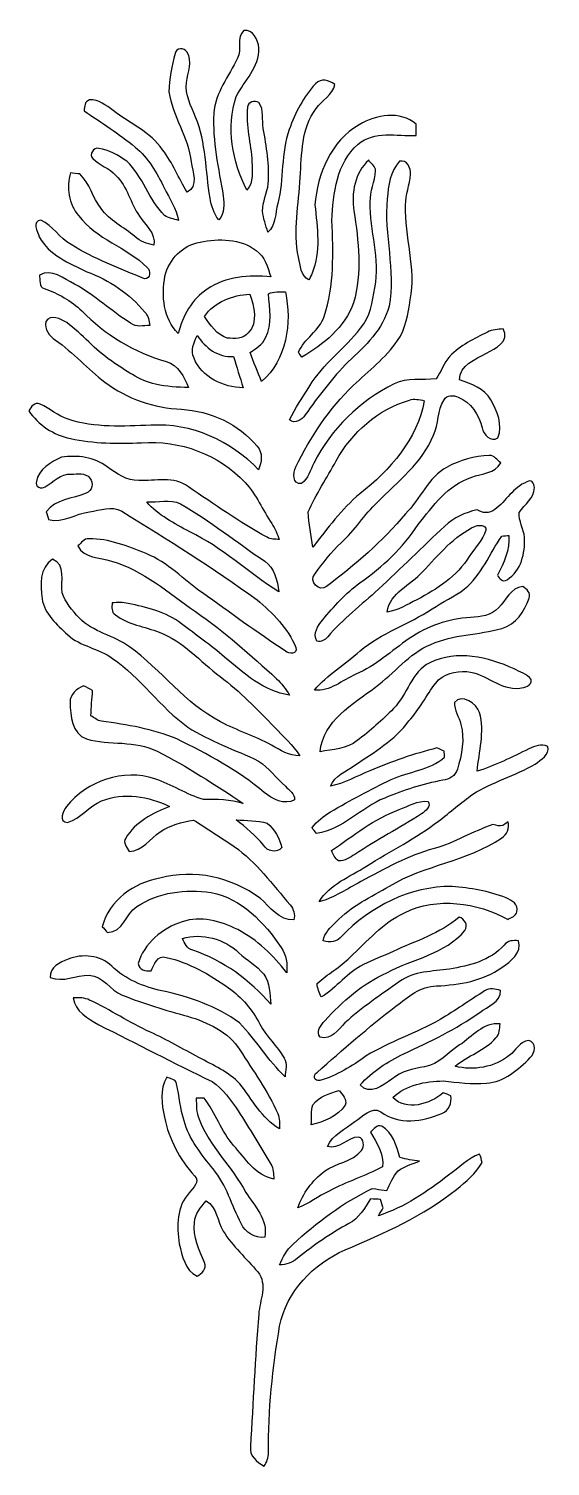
# Model space of a CAD drawing. Header units: centimetres. Extents: x -3.6 to 2.4, y -8.2 to 8.3.
import ezdxf

# ---------------------------------------------------------------- set-up
doc = ezdxf.new("R2010")
doc.units = ezdxf.units.CM
doc.header["$MEASUREMENT"] = 0
doc.layers.add('Camada 1', color=7, linetype='Continuous')

msp = doc.modelspace()

# ---------------------------------------------------------------- linework, layer by layer
at = {"layer": 'Camada 1', "color": 156}
for points, knots in [([(-1.11156, 8.23972), (-1.00362, 8.25949), (-0.94436, 8.12789), (-0.9373, 8.03864), (-0.9373, 8.03864), (-0.92672, 7.81745), (-1.10594, 7.66435), (-1.19658, 7.48124), (-1.19658, 7.48124), (-1.31902, 7.12847), (-1.2414, 6.73337), (-1.07383, 6.40846), (-1.07383, 6.40846), (-0.99373, 6.49736), (-1.01561, 6.62259), (-1.01702, 6.73195), (-1.01702, 6.73195), (-1.02725, 6.94116), (-1.08971, 7.14752), (-1.06746, 7.35777), (-1.06746, 7.35777), (-1.06253, 7.42163), (-0.98598, 7.43963), (-0.9373, 7.41176), (-0.9373, 7.41176), (-0.87202, 7.3278), (-0.90592, 7.21278), (-0.88614, 7.11543), (-0.88614, 7.11543), (-0.85052, 6.90552), (-0.81417, 6.69351), (-0.82971, 6.47972), (-0.82971, 6.47972), (-0.83956, 6.37318), (-0.89813, 6.27546), (-0.89496, 6.16715), (-0.89496, 6.16715), (-0.88721, 6.08355), (-0.85793, 6.00347), (-0.83429, 5.92339), (-0.83429, 5.92339), (-0.73797, 6.00559), (-0.75137, 6.14281), (-0.71929, 6.255), (-0.71929, 6.255), (-0.64874, 6.53369), (-0.68719, 6.83073), (-0.58945, 7.10378), (-0.58945, 7.10378), (-0.5189, 7.29145), (-0.42929, 7.48231), (-0.28676, 7.62659), (-0.28676, 7.62659), (-0.22327, 7.69785), (-0.13297, 7.66823), (-0.06559, 7.6213), (-0.06559, 7.6213), (-0.08781, 7.49466), (-0.21693, 7.44245), (-0.28149, 7.34261), (-0.28149, 7.34261), (-0.45151, 7.11613), (-0.4441, 6.82049), (-0.46456, 6.55169), (-0.46456, 6.55169), (-0.47797, 6.24688), (-0.54608, 5.93996), (-0.48327, 5.63588), (-0.48327, 5.63588), (-0.46071, 5.54415), (-0.45929, 5.42456), (-0.36263, 5.37658), (-0.36263, 5.37658), (-0.35381, 5.39564), (-0.33582, 5.43338), (-0.327, 5.45208), (-0.327, 5.45208), (-0.22541, 5.69866), (-0.26737, 5.97806), (-0.29348, 6.23665), (-0.29348, 6.23665), (-0.26489, 6.5926), (-0.1111, 6.97254), (0.21238, 7.1567), (0.21238, 7.1567), (0.40608, 7.27523), (0.68266, 7.32144), (0.86821, 7.16374), (0.86821, 7.16374), (0.86749, 7.13129), (0.86645, 7.06709), (0.86573, 7.03464), (0.86573, 7.03464), (0.6428, 7.02723), (0.39055, 7.09038), (0.20181, 6.93375), (0.20181, 6.93375), (-0.04761, 6.72208), (-0.08464, 6.36612), (-0.09873, 6.05992), (-0.09873, 6.05992), (-0.08606, 5.69126), (-0.067, 5.31061), (-0.18975, 4.95607), (-0.18975, 4.95607), (-0.24408, 4.79026), (-0.41661, 4.70277), (-0.48362, 4.54578), (-0.48362, 4.54578), (-0.47376, 4.53167), (-0.45433, 4.5031), (-0.44483, 4.48864), (-0.44483, 4.48864), (-0.19574, 4.63222), (0.04695, 4.83577), (0.14962, 5.11376), (0.14962, 5.11376), (0.24839, 5.45878), (0.2057, 5.82073), (0.15382, 6.16963), (0.15382, 6.16963), (0.11995, 6.37211), (0.16371, 6.61024), (0.32316, 6.75064), (0.32316, 6.75064), (0.34752, 6.70937), (0.40288, 6.67974), (0.40219, 6.62717), (0.40219, 6.62717), (0.38948, 6.50723), (0.34153, 6.39328), (0.33832, 6.27193), (0.33832, 6.27193), (0.33656, 5.94244), (0.4558, 5.61646), (0.39444, 5.28698), (0.39444, 5.28698), (0.36374, 5.1254), (0.34435, 4.94796), (0.22758, 4.82166), (0.22758, 4.82166), (0.04905, 4.58707), (-0.20071, 4.4142), (-0.35415, 4.15984), (-0.35415, 4.15984), (-0.43425, 4.03215), (-0.52172, 3.90761), (-0.58594, 3.77074), (-0.58594, 3.77074), (-0.52206, 3.71675), (-0.44517, 3.77074), (-0.40531, 3.82719), (-0.40531, 3.82719), (-0.25465, 4.04131), (-0.09522, 4.25052), (0.08822, 4.43748), (0.08822, 4.43748), (0.28118, 4.61599), (0.48932, 4.81107), (0.55564, 5.07495), (0.55564, 5.07495), (0.63539, 5.48524), (0.49321, 5.89622), (0.53483, 6.30826), (0.53483, 6.30826), (0.54861, 6.45889), (0.56694, 6.62366), (0.67735, 6.73795), (0.67735, 6.73795), (0.76307, 6.76194), (0.80613, 6.65645), (0.80331, 6.58838), (0.80331, 6.58838), (0.79025, 6.46913), (0.74825, 6.35448), (0.74439, 6.23383), (0.74439, 6.23383), (0.73382, 5.87082), (0.8721, 5.51099), (0.80014, 5.14833), (0.80014, 5.14833), (0.76872, 4.98817), (0.75146, 4.81637), (0.65444, 4.67949), (0.65444, 4.67949), (0.51543, 4.47982), (0.32034, 4.32989), (0.14466, 4.16513), (0.14466, 4.16513), (-0.12981, 3.89667), (-0.34674, 3.57354), (-0.51324, 3.22887), (-0.51324, 3.22887), (-0.54291, 3.16325), (-0.56017, 3.02109), (-0.44834, 3.04119), (-0.44834, 3.04119), (-0.37038, 3.09588), (-0.34815, 3.19324), (-0.3062, 3.27332), (-0.3062, 3.27332), (-0.11003, 3.66702), (0.22262, 3.98699), (0.61455, 4.18384), (0.61455, 4.18384), (0.76486, 4.2551), (0.93594, 4.22406), (1.09576, 4.23993), (1.09576, 4.23993), (1.15715, 4.32107), (1.18182, 4.4255), (1.25344, 4.49993), (1.25344, 4.49993), (1.3734, 4.6241), (1.53142, 4.70102), (1.68418, 4.77721), (1.68418, 4.77721), (1.73992, 4.8079), (1.80483, 4.8072), (1.86656, 4.81355), (1.86656, 4.81355), (1.94735, 4.67385), (1.7773, 4.58636), (1.67254, 4.53626), (1.67254, 4.53626), (1.54765, 4.46677), (1.36386, 4.39797), (1.36561, 4.22899), (1.36561, 4.22899), (1.50004, 4.18384), (1.64749, 4.13127), (1.72263, 4.00075), (1.72263, 4.00075), (1.79425, 3.87269), (1.86691, 3.71005), (1.80342, 3.56506), (1.80342, 3.56506), (1.7258, 3.50509), (1.63692, 3.60176), (1.62317, 3.6776), (1.62317, 3.6776), (1.59068, 3.8286), (1.49615, 3.97111), (1.35011, 4.03179), (1.35011, 4.03179), (1.29685, 4.0526), (1.21747, 4.05895), (1.18712, 3.99897), (1.18712, 3.99897), (1.10844, 3.87798), (1.12573, 3.72311), (1.06648, 3.59364), (1.06648, 3.59364), (0.93735, 3.27578), (0.65761, 3.06236), (0.42335, 2.82494), (0.42335, 2.82494), (0.2713, 2.68278), (0.16264, 2.50179), (0.00919, 2.36104), (0.00919, 2.36104), (-0.10721, 2.25343), (-0.20494, 2.12784), (-0.29631, 1.99908), (-0.29631, 1.99908), (-0.36755, 1.91759), (-0.24374, 1.78919), (-0.16047, 1.85797), (-0.16047, 1.85797), (0.16725, 2.10491), (0.48157, 2.37479), (0.74474, 2.69123), (0.74474, 2.69123), (0.91479, 2.86056), (1.0026, 3.10928), (1.22133, 3.22746), (1.22133, 3.22746), (1.36916, 3.30684), (1.53639, 3.36117), (1.70533, 3.35976), (1.70533, 3.35976), (1.76428, 3.36609), (1.7946, 3.30577), (1.83694, 3.27649), (1.83694, 3.27649), (1.77272, 3.15231), (1.61928, 3.1562), (1.50497, 3.11033), (1.50497, 3.11033), (1.23122, 3.02708), (1.05941, 2.78155), (0.89009, 2.56813), (0.89009, 2.56813), (0.71618, 2.30177), (0.48015, 2.08199), (0.22262, 1.89748), (0.22262, 1.89748), (0.05753, 1.78178), (-0.07475, 1.62761), (-0.20494, 1.47556), (-0.20494, 1.47556), (-0.26031, 1.40925), (-0.31922, 1.3154), (-0.27302, 1.22896), (-0.27302, 1.22896), (-0.22186, 1.21909), (-0.17742, 1.23885), (-0.14745, 1.28049), (-0.14745, 1.28049), (0.02473, 1.48438), (0.23957, 1.64525), (0.43499, 1.82588), (0.43499, 1.82588), (0.69076, 2.06471), (0.94018, 2.30988), (1.19419, 2.55012), (1.19419, 2.55012), (1.29685, 2.64784), (1.42949, 2.70429), (1.56564, 2.73745), (1.56564, 2.73745), (1.62634, 2.69759), (1.71098, 2.68948), (1.76779, 2.74133), (1.76779, 2.74133), (1.90115, 2.83481), (1.9777, 2.99638), (2.1368, 3.05707), (2.1368, 3.05707), (2.18513, 3.09693), (2.22606, 3.03802), (2.22324, 2.99251), (2.22324, 2.99251), (2.22465, 2.8715), (2.11103, 2.79953), (2.05036, 2.70782), (2.05036, 2.70782), (2.03872, 2.6094), (2.10221, 2.51872), (2.10999, 2.42029), (2.10999, 2.42029), (2.11633, 2.24144), (2.07541, 2.03436), (1.9096, 1.93522), (1.9096, 1.93522), (1.85706, 1.89995), (1.8246, 1.94723), (1.79849, 1.98604), (1.79849, 1.98604), (1.87611, 2.12644), (1.93819, 2.2806), (1.93185, 2.44358), (1.93185, 2.44358), (1.91101, 2.44183), (1.86905, 2.4383), (1.84824, 2.43652), (1.84824, 2.43652), (1.70995, 2.23438), (1.61786, 1.98885), (1.42311, 1.82869), (1.42311, 1.82869), (1.30529, 1.74156), (1.17124, 1.67982), (1.04918, 1.59938), (1.04918, 1.59938), (0.7825, 1.42441), (0.46992, 1.32563), (0.22438, 1.1175), (0.22438, 1.1175), (0.04871, 0.96862), (-0.14779, 0.84161), (-0.30089, 0.66805), (-0.30089, 0.66805), (-0.12133, 0.64653), (0.01908, 0.7827), (0.17394, 0.84973), (0.17394, 0.84973), (0.40254, 0.94604), (0.58389, 1.11926), (0.78601, 1.25861), (0.78601, 1.25861), (0.99237, 1.40289), (1.23932, 1.48685), (1.4905, 1.50131), (1.4905, 1.50131), (1.60339, 1.50979), (1.73251, 1.51895), (1.81048, 1.61315), (1.81048, 1.61315), (1.8976, 1.69817), (1.95124, 1.84527), (2.08953, 1.85514), (2.08953, 1.85514), (2.13573, 1.82729), (2.18796, 1.78319), (2.16185, 1.72285), (2.16185, 1.72285), (2.11175, 1.57258), (2.01157, 1.41877), (1.84999, 1.37573), (1.84999, 1.37573), (1.58224, 1.30059), (1.29223, 1.30799), (1.03544, 1.19263), (1.03544, 1.19263), (0.78143, 1.08575), (0.61493, 0.85925), (0.39902, 0.6998), (0.39902, 0.6998), (0.13866, 0.50754), (-0.19895, 0.3181), (-0.23492, -0.03996), (-0.23492, -0.03996), (-0.08957, -0.01527), (0.06917, -0.0068), (0.19051, 0.08774), (0.19051, 0.08774), (0.3387, 0.19886), (0.47733, 0.32409), (0.60714, 0.45604), (0.60714, 0.45604), (0.76662, 0.6155), (0.81071, 0.87513), (1.02448, 0.98167), (1.02448, 0.98167), (1.33247, 1.13478), (1.69231, 1.04729), (1.98969, 0.91183), (1.98969, 0.91183), (2.05601, 0.87584), (2.13997, 0.85362), (2.18441, 0.7887), (2.18441, 0.7887), (2.19678, 0.71497), (2.10999, 0.69558), (2.05532, 0.68958), (2.05532, 0.68958), (1.83022, 0.66347), (1.66479, 0.86173), (1.44854, 0.88113), (1.44854, 0.88113), (1.31942, 0.8843), (1.17372, 0.85925), (1.09118, 0.74884), (1.09118, 0.74884), (0.98252, 0.60843), (0.907, 0.44403), (0.78426, 0.31352), (0.78426, 0.31352), (0.62268, 0.09586), (0.38738, -0.04561), (0.16512, -0.19377), (0.16512, -0.19377), (0.06421, -0.26468), (-0.067, -0.31265), (-0.11675, -0.43542), (-0.11675, -0.43542), (0.04306, -0.40473), (0.18417, -0.31865), (0.33446, -0.26081), (0.33446, -0.26081), (0.58351, -0.14967), (0.84282, -0.06466), (1.10599, 0.00448), (1.10599, 0.00448), (1.1268, -0.00504), (1.16807, -0.02409), (1.18888, -0.03326), (1.18888, -0.03326), (1.1896, -0.05055), (1.19171, -0.08512), (1.19277, -0.10206), (1.19277, -0.10206), (1.02097, -0.2534), (0.78143, -0.26503), (0.58068, -0.35853), (0.58068, -0.35853), (0.34328, -0.47176), (0.11151, -0.59629), (-0.11534, -0.72965), (-0.11534, -0.72965), (-0.19471, -0.77691), (-0.26702, -0.83724), (-0.32521, -0.90955), (-0.32521, -0.90955), (-0.31887, -0.93813), (-0.29135, -0.95472), (-0.27443, -0.97764), (-0.27443, -0.97764), (0.02825, -0.93389), (0.2325, -0.68131), (0.50661, -0.57159), (0.50661, -0.57159), (0.72179, -0.4827), (0.94335, -0.40791), (1.17265, -0.36628), (1.17265, -0.36628), (1.24603, -0.35782), (1.3201, -0.31548), (1.34022, -0.23998), (1.34022, -0.23998), (1.38963, -0.07524), (1.42773, 0.10397), (1.37901, 0.274), (1.37901, 0.274), (1.35893, 0.35937), (1.30353, 0.43663), (1.30601, 0.52659), (1.30601, 0.52659), (1.39455, 0.62995), (1.55861, 0.51459), (1.59423, 0.40982), (1.59423, 0.40982), (1.65597, 0.18792), (1.58824, -0.04173), (1.56495, -0.26468), (1.56495, -0.26468), (1.77203, -0.19941), (1.96572, -0.10028), (2.16115, -0.00714), (2.16115, -0.00714), (2.22851, 0.02141), (2.30437, 0.06163), (2.37561, 0.01999), (2.37561, 0.01999), (2.4049, -0.07594), (2.29486, -0.13027), (2.23274, -0.18107), (2.23274, -0.18107), (2.00275, -0.31301), (1.74309, -0.38709), (1.51696, -0.52749), (1.51696, -0.52749), (1.37939, -0.6217), (1.25733, -0.73635), (1.12325, -0.83512), (1.12325, -0.83512), (0.86539, -1.03514), (0.57152, -1.17979), (0.29672, -1.35371), (0.29672, -1.35371), (0.10693, -1.47506), (-0.12378, -1.55868), (-0.24515, -1.76152), (-0.24515, -1.76152), (-0.07193, -1.71777), (0.07517, -1.6137), (0.23075, -1.53081), (0.23075, -1.53081), (0.50238, -1.38651), (0.77295, -1.22812), (1.07316, -1.15191), (1.07316, -1.15191), (1.30812, -1.0863), (1.51696, -0.95365), (1.74664, -0.87534), (1.74664, -0.87534), (1.74664, -0.87534), (1.78051, -0.88275), (1.78051, -0.88275), (1.78051, -0.88275), (1.81823, -0.89898), (1.85316, -0.8951), (1.88493, -0.87111), (1.88493, -0.87111), (1.88493, -0.87111), (1.92265, -0.84499), (1.92265, -0.84499), (1.92265, -0.84499), (1.93326, -0.91732), (1.91349, -0.99175), (1.84751, -1.03091), (1.84751, -1.03091), (1.45629, -1.29726), (0.96312, -1.34029), (0.55953, -1.58231), (0.55953, -1.58231), (0.3468, -1.70649), (0.11892, -1.81549), (-0.05501, -1.99434), (-0.05501, -1.99434), (-0.11568, -2.05608), (-0.18483, -2.11888), (-0.19929, -2.2092), (-0.19929, -2.2092), (-0.1245, -2.23212), (-0.03947, -2.22401), (0.01236, -2.15874), (0.01236, -2.15874), (0.3408, -1.81654), (0.79765, -1.58301), (1.27849, -1.58582), (1.27849, -1.58582), (1.48908, -1.60346), (1.70113, -1.63735), (1.89833, -1.71672), (1.89833, -1.71672), (1.96006, -1.74423), (2.04792, -1.79398), (2.02321, -1.87582), (2.02321, -1.87582), (2.01333, -1.92697), (1.95865, -1.94002), (1.92089, -1.96367), (1.92089, -1.96367), (1.56422, -1.7721), (1.10775, -1.70189), (0.73416, -1.88746), (0.73416, -1.88746), (0.48474, -2.00175), (0.30764, -2.21731), (0.10831, -2.39758), (0.10831, -2.39758), (-0.00244, -2.51788), (-0.15237, -2.58948), (-0.26985, -2.70202), (-0.26985, -2.70202), (-0.26279, -2.756), (-0.25045, -2.80926), (-0.218, -2.85443), (-0.218, -2.85443), (-0.0444, -2.74682), (0.07906, -2.57326), (0.26354, -2.48189), (0.26354, -2.48189), (0.37398, -2.42615), (0.49073, -2.38347), (0.60328, -2.33231), (0.60328, -2.33231), (0.86046, -2.21132), (1.1423, -2.12982), (1.35893, -1.93721), (1.35893, -1.93721), (1.42208, -1.96119), (1.46687, -2.02645), (1.42594, -2.09136), (1.42594, -2.09136), (1.19946, -2.36335), (0.82942, -2.41663), (0.53097, -2.57608), (0.53097, -2.57608), (0.25366, -2.70131), (0.02225, -2.90664), (-0.18234, -3.12854), (-0.18234, -3.12854), (-0.22541, -3.17968), (-0.28959, -3.2527), (-0.23316, -3.31797), (-0.23316, -3.31797), (-0.10511, -3.35254), (-0.02856, -3.22872), (0.04978, -3.15288), (0.04978, -3.15288), (0.24274, -2.97613), (0.46217, -2.83078), (0.67487, -2.67909), (0.67487, -2.67909), (0.83999, -2.55596), (1.05517, -2.56478), (1.2492, -2.53374), (1.2492, -2.53374), (1.47534, -2.49671), (1.71805, -2.43955), (1.87645, -2.26034), (1.87645, -2.26034), (1.91421, -2.20284), (1.97981, -2.20637), (2.0412, -2.2092), (2.0412, -2.2092), (2.08281, -2.35102), (1.9509, -2.44484), (1.85068, -2.51576), (1.85068, -2.51576), (1.63444, -2.67273), (1.3621, -2.71508), (1.10141, -2.72813), (1.10141, -2.72813), (0.91655, -2.72706), (0.77368, -2.85794), (0.63291, -2.9599), (0.63291, -2.9599), (0.3221, -3.20156), (0.02435, -3.45979), (-0.26985, -3.72049), (-0.26985, -3.72049), (-0.32383, -3.75119), (-0.30337, -3.82738), (-0.23702, -3.81468), (-0.23702, -3.81468), (-0.04371, -3.75682), (0.13232, -3.65099), (0.29317, -3.5307), (0.29317, -3.5307), (0.56446, -3.36983), (0.86573, -3.26787), (1.14055, -3.11407), (1.14055, -3.11407), (1.31376, -3.00894), (1.48275, -2.89605), (1.65173, -2.78458), (1.65173, -2.78458), (1.70675, -2.74188), (1.7752, -2.76587), (1.83587, -2.77893), (1.83587, -2.77893), (1.83694, -2.91722), (1.68808, -2.96131), (1.59599, -3.03258), (1.59599, -3.03258), (1.32506, -3.22414), (1.02555, -3.36842), (0.72534, -3.50812), (0.72534, -3.50812), (0.53872, -3.5949), (0.36374, -3.70992), (0.2251, -3.86372), (0.2251, -3.86372), (0.33515, -3.98861), (0.48825, -3.87254), (0.58881, -3.7974), (0.58881, -3.7974), (0.69392, -3.7078), (0.82942, -3.67674), (0.9624, -3.65805), (0.9624, -3.65805), (1.1268, -3.63159), (1.2337, -3.4926), (1.36599, -3.40582), (1.36599, -3.40582), (1.51062, -3.30951), (1.63833, -3.14335), (1.83129, -3.16346), (1.83129, -3.16346), (1.82247, -3.21883), (1.82564, -3.28305), (1.78085, -3.32467), (1.78085, -3.32467), (1.65455, -3.47214), (1.45839, -3.52541), (1.31376, -3.65028), (1.31376, -3.65028), (1.52367, -3.7032), (1.76428, -3.66299), (1.93571, -3.52717), (1.93571, -3.52717), (2.0105, -3.47072), (2.05674, -3.36418), (2.15867, -3.3529), (2.15867, -3.3529), (2.25004, -3.37829), (2.2345, -3.49789), (2.17631, -3.54975), (2.17631, -3.54975), (2.04047, -3.68875), (1.87611, -3.83091), (1.67288, -3.8436), (1.67288, -3.8436), (1.50638, -3.86055), (1.34129, -3.83268), (1.17617, -3.81892), (1.17617, -3.81892), (0.97194, -3.82033), (0.75463, -3.86619), (0.59905, -4.00766), (0.59905, -4.00766), (0.75249, -4.17133), (1.02731, -4.08421), (1.1783, -3.95579), (1.1783, -3.95579), (1.19983, -3.9639), (1.24321, -3.98013), (1.26508, -3.98824), (1.26508, -3.98824), (1.27742, -4.07291), (1.24535, -4.159), (1.16135, -4.1925), (1.16135, -4.1925), (0.94369, -4.28457), (0.66147, -4.32833), (0.46217, -4.17169), (0.46217, -4.17169), (0.34855, -4.10784), (0.25438, -4.23026), (0.16443, -4.28318), (0.16443, -4.28318), (0.05718, -4.37313), (-0.09346, -4.43487), (-0.15024, -4.56998), (-0.15024, -4.56998), (-0.01936, -4.61725), (0.07906, -4.46203), (0.20639, -4.46379), (0.20639, -4.46379), (0.27168, -4.47826), (0.27343, -4.57104), (0.24025, -4.61584), (0.24025, -4.61584), (0.13408, -4.7499), (-0.05395, -4.75731), (-0.18483, -4.85608), (-0.18483, -4.85608), (-0.32418, -4.96191), (-0.43353, -5.10868), (-0.48999, -5.27483), (-0.48999, -5.27483), (-0.36121, -5.23037), (-0.25679, -5.1383), (-0.1326, -5.08292), (-0.1326, -5.08292), (0.06563, -4.97744), (0.28259, -4.90971), (0.48085, -4.80633), (0.48085, -4.80633), (0.50062, -4.65852), (0.41453, -4.52764), (0.34504, -4.40558), (0.34504, -4.40558), (0.38066, -4.37277), (0.41384, -4.31775), (0.4724, -4.3368), (0.4724, -4.3368), (0.60221, -4.40946), (0.64032, -4.56399), (0.6809, -4.69592), (0.6809, -4.69592), (0.7539, -4.71955), (0.83011, -4.73085), (0.90631, -4.73896), (0.90631, -4.73896), (0.82201, -4.77071), (0.73451, -4.79893), (0.66044, -4.8515), (0.66044, -4.8515), (0.59905, -4.91428), (0.57011, -5.00002), (0.5299, -5.07657), (0.5299, -5.07657), (0.48791, -5.07057), (0.44629, -5.06422), (0.40429, -5.05893), (0.40429, -5.05893), (0.40429, -5.05893), (0.36302, -5.05505), (0.36302, -5.05505), (0.36302, -5.05505), (0.02718, -5.21521), (-0.27371, -5.4424), (-0.54608, -5.69464), (-0.54608, -5.69464), (-0.61908, -5.75742), (-0.66283, -5.84386), (-0.69952, -5.931), (-0.69952, -5.931), (-0.62404, -5.92959), (-0.55135, -5.90525), (-0.49457, -5.85409), (-0.49457, -5.85409), (-0.3104, -5.70416), (-0.11354, -5.57011), (0.09422, -5.45475), (0.09422, -5.45475), (0.21277, -5.39794), (0.27484, -5.2773), (0.34397, -5.17253), (0.34397, -5.17253), (0.38207, -5.17465), (0.42017, -5.17675), (0.45862, -5.17923), (0.45862, -5.17923), (0.46641, -5.20357), (0.48191, -5.25261), (0.48966, -5.27695), (0.48966, -5.27695), (0.47027, -5.30623), (0.45194, -5.3355), (0.43358, -5.36549), (0.43358, -5.36549), (0.73027, -5.27377), (0.99237, -5.08892), (1.2379, -4.90159), (1.2379, -4.90159), (1.35717, -4.82046), (1.45594, -4.70581), (1.5953, -4.65818), (1.5953, -4.65818), (1.60763, -4.68958), (1.61714, -4.72238), (1.62386, -4.7559), (1.62386, -4.7559), (1.55223, -4.88042), (1.43865, -4.97356), (1.3293, -5.06422), (1.3293, -5.06422), (0.94724, -5.36727), (0.49848, -5.5694), (0.05188, -5.75778), (0.05188, -5.75778), (-0.31078, -5.91758), (-0.6219, -6.23474), (-0.69918, -6.63267), (-0.69918, -6.63267), (-0.77855, -7.11281), (-0.83181, -7.59858), (-0.8283, -8.08575), (-0.8283, -8.08575), (-0.82372, -8.1422), (-0.84911, -8.19336), (-0.87522, -8.2417), (-0.87522, -8.2417), (-0.95845, -8.19548), (-1.05161, -8.12034), (-1.03325, -8.0131), (-1.03325, -8.0131), (-1.00255, -7.5072), (-0.9814, -7.00027), (-0.93872, -6.49509), (-0.93872, -6.49509), (-0.92848, -6.33599), (-0.83254, -6.15078), (-0.95105, -6.01143), (-0.95105, -6.01143), (-1.08017, -5.85339), (-1.23858, -5.71827), (-1.34548, -5.54259), (-1.34548, -5.54259), (-1.41321, -5.42793), (-1.41745, -5.26918), (-1.54229, -5.19616), (-1.54229, -5.19616), (-1.60544, -5.26636), (-1.66859, -5.34468), (-1.67707, -5.44275), (-1.67707, -5.44275), (-1.69436, -5.6061), (-1.62522, -5.75919), (-1.55993, -5.90454), (-1.55993, -5.90454), (-1.53068, -5.97333), (-1.59204, -6.02978), (-1.64603, -6.06152), (-1.64603, -6.06152), (-1.78504, -5.99097), (-1.81818, -5.82729), (-1.84994, -5.68864), (-1.84994, -5.68864), (-1.88133, -5.49037), (-1.88274, -5.25719), (-1.73563, -5.10197), (-1.73563, -5.10197), (-1.69684, -5.0487), (-1.60582, -4.97249), (-1.6739, -4.90688), (-1.6739, -4.90688), (-1.85239, -4.72345), (-1.9646, -4.48355), (-2.02137, -4.23626), (-2.02137, -4.23626), (-2.04962, -4.08491), (-2.07852, -3.91557), (-1.99209, -3.77729), (-1.99209, -3.77729), (-1.95295, -3.79528), (-1.8898, -3.79634), (-1.88205, -3.85137), (-1.88205, -3.85137), (-1.84498, -3.99107), (-1.84357, -4.13888), (-1.7942, -4.27575), (-1.7942, -4.27575), (-1.73846, -4.48883), (-1.59769, -4.66242), (-1.46116, -4.82928), (-1.46116, -4.82928), (-1.30879, -5.01271), (-1.24881, -5.24767), (-1.14084, -5.4558), (-1.14084, -5.4558), (-1.0904, -5.55776), (-0.98491, -5.6269), (-0.86885, -5.61244), (-0.86885, -5.61244), (-0.83216, -5.40783), (-0.98633, -5.25366), (-1.0883, -5.09774), (-1.0883, -5.09774), (-1.24457, -4.80387), (-1.50102, -4.57069), (-1.62308, -4.25777), (-1.62308, -4.25777), (-1.65767, -4.18122), (-1.65416, -4.09656), (-1.65485, -4.01541), (-1.65485, -4.01541), (-1.6319, -4.01541), (-1.58677, -4.01577), (-1.56383, -4.01577), (-1.56383, -4.01577), (-1.43367, -4.18475), (-1.37015, -4.39713), (-1.22693, -4.55834), (-1.22693, -4.55834), (-1.09533, -4.70686), (-0.97575, -4.90759), (-0.76481, -4.94464), (-0.76481, -4.94464), (-0.77183, -4.88678), (-0.76832, -4.82433), (-0.80112, -4.77388), (-0.80112, -4.77388), (-0.92356, -4.56892), (-1.0442, -4.3629), (-1.17436, -4.16252), (-1.17436, -4.16252), (-1.25831, -4.03799), (-1.34689, -3.90923), (-1.47494, -3.82667), (-1.47494, -3.82667), (-1.90954, -3.61395), (-2.33959, -3.391), (-2.77281, -3.1751), (-2.77281, -3.1751), (-2.8924, -3.1003), (-3.05042, -3.0227), (-3.06561, -2.86501), (-3.06561, -2.86501), (-3.00212, -2.86218), (-2.93649, -2.86147), (-2.87865, -2.89146), (-2.87865, -2.89146), (-2.63911, -3.00083), (-2.42107, -3.15181), (-2.1805, -3.25905), (-2.1805, -3.25905), (-1.9914, -3.34761), (-1.81043, -3.45133), (-1.62591, -3.54869), (-1.62591, -3.54869), (-1.46365, -3.63936), (-1.28515, -3.71272), (-1.15638, -3.85173), (-1.15638, -3.85173), (-1.01278, -4.02881), (-0.90661, -4.25071), (-0.70093, -4.36677), (-0.70093, -4.36677), (-0.702, -4.30857), (-0.69494, -4.2479), (-0.72106, -4.19392), (-0.72106, -4.19392), (-0.83322, -3.93216), (-1.00538, -3.7032), (-1.15496, -3.46261), (-1.15496, -3.46261), (-1.28619, -3.25024), (-1.52679, -3.14618), (-1.7561, -3.07526), (-1.7561, -3.07526), (-2.00938, -3.00894), (-2.26022, -2.92991), (-2.50361, -2.83326), (-2.50361, -2.83326), (-2.64369, -2.77752), (-2.72307, -2.61312), (-2.88464, -2.6043), (-2.88464, -2.6043), (-3.03492, -2.6043), (-3.18168, -2.69108), (-3.33088, -2.63041), (-3.33088, -2.63041), (-3.3397, -2.51186), (-3.2194, -2.45826), (-3.12663, -2.42157), (-3.12663, -2.42157), (-2.96188, -2.35559), (-2.75518, -2.37217), (-2.62571, -2.50236), (-2.62571, -2.50236), (-2.46799, -2.65263), (-2.26056, -2.73695), (-2.05065, -2.78422), (-2.05065, -2.78422), (-1.7367, -2.85336), (-1.4192, -2.95637), (-1.1613, -3.15358), (-1.1613, -3.15358), (-0.968, -3.34301), (-0.83395, -3.58608), (-0.63462, -3.77058), (-0.63462, -3.77058), (-0.63603, -3.70003), (-0.60606, -3.62031), (-0.6466, -3.55645), (-0.6466, -3.55645), (-0.7267, -3.41817), (-0.8498, -3.30985), (-0.92493, -3.16803), (-0.92493, -3.16803), (-1.01244, -3.004), (-1.13274, -2.85548), (-1.28619, -2.74894), (-1.28619, -2.74894), (-1.50423, -2.5983), (-1.73739, -2.45649), (-1.99953, -2.4004), (-1.99953, -2.4004), (-2.10464, -2.36865), (-2.14026, -2.48331), (-2.17271, -2.55562), (-2.17271, -2.55562), (-2.23765, -2.55491), (-2.30821, -2.54856), (-2.3223, -2.47201), (-2.3223, -2.47201), (-2.25598, -2.23812), (-2.04363, -2.06244), (-1.81677, -1.99152), (-1.81677, -1.99152), (-1.60403, -1.91604), (-1.37472, -1.98694), (-1.18001, -2.08113), (-1.18001, -2.08113), (-0.95777, -2.19967), (-0.7676, -2.37499), (-0.61839, -2.57713), (-0.61839, -2.57713), (-0.6064, -2.47659), (-0.6237, -2.37007), (-0.68261, -2.28609), (-0.68261, -2.28609), (-0.8745, -2.00034), (-1.13343, -1.72342), (-1.48621, -1.65604), (-1.48621, -1.65604), (-1.77515, -1.61228), (-2.09192, -1.65145), (-2.33784, -1.81795), (-2.33784, -1.81795), (-2.47116, -1.8991), (-2.4867, -2.11711), (-2.67332, -2.11323), (-2.67332, -2.11323), (-2.68882, -2.09701), (-2.71952, -2.06419), (-2.73506, -2.04797), (-2.73506, -2.04797), (-2.65354, -1.74423), (-2.37063, -1.5435), (-2.07184, -1.48952), (-2.07184, -1.48952), (-1.67955, -1.38368), (-1.24774, -1.48035), (-0.92424, -1.7213), (-0.92424, -1.7213), (-0.80677, -1.81937), (-0.708, -1.98024), (-0.53478, -1.9693), (-0.53478, -1.9693), (-0.52279, -1.90685), (-0.53512, -1.84512), (-0.57994, -1.7989), (-0.57994, -1.7989), (-0.77679, -1.56078), (-0.968, -1.31066), (-1.21918, -1.12652), (-1.21918, -1.12652), (-1.37438, -1.02457), (-1.52996, -0.92297), (-1.68695, -0.82384), (-1.68695, -0.82384), (-1.82031, -0.84923), (-1.95681, -0.88098), (-2.07043, -0.95825), (-2.07043, -0.95825), (-2.18753, -1.03692), (-2.26869, -1.1812), (-2.42603, -1.18332), (-2.42603, -1.18332), (-2.44753, -1.13639), (-2.50293, -1.08489), (-2.46376, -1.03091), (-2.46376, -1.03091), (-2.35582, -0.8464), (-2.15263, -0.74517), (-1.96105, -0.66791), (-1.96105, -0.66791), (-2.20165, -0.55361), (-2.48777, -0.49857), (-2.7414, -0.60477), (-2.7414, -0.60477), (-2.88709, -0.6612), (-2.98059, -0.8062), (-3.13086, -0.85135), (-3.13086, -0.85135), (-3.23883, -0.84747), (-3.18802, -0.71905), (-3.14251, -0.66755), (-3.14251, -0.66755), (-2.91038, -0.3751), (-2.48987, -0.2287), (-2.1311, -0.35146), (-2.1311, -0.35146), (-1.93779, -0.41284), (-1.76774, -0.5328), (-1.57265, -0.58818), (-1.57265, -0.58818), (-1.41955, -0.5836), (-1.26503, -0.58923), (-1.1172, -0.63263), (-1.1172, -0.63263), (-1.43684, -0.41885), (-1.75961, -0.20753), (-2.10395, -0.03502), (-2.10395, -0.03502), (-2.35582, 0.0962), (-2.65038, 0.03164), (-2.91568, 0.10679), (-2.91568, 0.10679), (-3.0797, 0.17028), (-3.10158, 0.37418), (-3.10265, 0.52589), (-3.10265, 0.52589), (-3.10723, 0.62113), (-3.02858, 0.68286), (-2.94955, 0.71604), (-2.94955, 0.71604), (-2.91427, 0.6998), (-2.87934, 0.68181), (-2.84513, 0.66276), (-2.84513, 0.66276), (-2.85005, 0.56611), (-2.86101, 0.47015), (-2.86418, 0.37348), (-2.86418, 0.37348), (-2.82501, 0.35091), (-2.78938, 0.31739), (-2.74281, 0.31035), (-2.74281, 0.31035), (-2.44932, 0.27118), (-2.15225, 0.22074), (-1.87709, 0.1075), (-1.87709, 0.1075), (-1.52714, -0.06959), (-1.17329, -0.24951), (-0.87522, -0.50775), (-0.87522, -0.50775), (-0.78206, -0.58501), (-0.64554, -0.65697), (-0.52703, -0.591), (-0.52703, -0.591), (-0.52031, -0.52327), (-0.593, -0.48234), (-0.63145, -0.43613), (-0.63145, -0.43613), (-0.74011, -0.34547), (-0.82051, -0.22341), (-0.94047, -0.14721), (-0.94047, -0.14721), (-1.2107, -0.01633), (-1.49927, 0.08033), (-1.75293, 0.24331), (-1.75293, 0.24331), (-2.07008, 0.47227), (-2.29336, 0.80846), (-2.61582, 1.03072), (-2.61582, 1.03072), (-2.77385, 1.14888), (-2.98517, 1.16723), (-3.13086, 1.30446), (-3.13086, 1.30446), (-3.25609, 1.417), (-3.39403, 1.54295), (-3.42438, 1.71686), (-3.42438, 1.71686), (-3.44767, 1.87385), (-3.45332, 2.07105), (-3.30374, 2.16948), (-3.30374, 2.16948), (-3.14251, 2.10386), (-3.21482, 1.91829), (-3.1926, 1.786), (-3.1926, 1.786), (-3.15625, 1.67454), (-3.07867, 1.5814), (-2.99823, 1.49815), (-2.99823, 1.49815), (-2.84124, 1.33092), (-2.60101, 1.29635), (-2.41966, 1.16406), (-2.41966, 1.16406), (-2.05455, 0.89806), (-1.7829, 0.51319), (-1.37579, 0.30363), (-1.37579, 0.30363), (-1.18742, 0.20133), (-0.97892, 0.14207), (-0.79337, 0.03446), (-0.79337, 0.03446), (-0.69177, -0.02056), (-0.58804, -0.08864), (-0.46811, -0.08723), (-0.46811, -0.08723), (-0.54535, 0.0387), (-0.66001, 0.13396), (-0.75843, 0.24225), (-0.75843, 0.24225), (-0.95563, 0.44651), (-1.1539, 0.65289), (-1.38286, 0.82256), (-1.38286, 0.82256), (-1.61006, 0.99756), (-1.80443, 1.22826), (-2.07959, 1.33163), (-2.07959, 1.33163), (-2.24716, 1.39831), (-2.43909, 1.41877), (-2.58371, 1.53342), (-2.58371, 1.53342), (-2.63415, 1.562), (-2.62147, 1.62126), (-2.62147, 1.66854), (-2.62147, 1.66854), (-2.56077, 1.67347), (-2.49869, 1.677), (-2.43836, 1.66289), (-2.43836, 1.66289), (-2.22387, 1.61772), (-2.00163, 1.56658), (-1.82417, 1.43005), (-1.82417, 1.43005), (-1.6605, 1.30129), (-1.48869, 1.1824), (-1.33063, 1.04658), (-1.33063, 1.04658), (-1.11052, 0.86456), (-0.88015, 0.65007), (-0.58663, 0.61126), (-0.58663, 0.61126), (-0.62755, 0.6797), (-0.67447, 0.74567), (-0.73445, 0.79859), (-0.73445, 0.79859), (-1.03183, 1.06951), (-1.33204, 1.3394), (-1.66332, 1.56905), (-1.66332, 1.56905), (-1.96883, 1.786), (-2.26411, 2.0393), (-2.62922, 2.14937), (-2.62922, 2.14937), (-2.76186, 2.19418), (-2.94424, 2.17442), (-3.01235, 2.32435), (-3.01235, 2.32435), (-2.97425, 2.35539), (-2.94321, 2.41006), (-2.8864, 2.40514), (-2.8864, 2.40514), (-2.65744, 2.40867), (-2.43909, 2.31765), (-2.22987, 2.23403), (-2.22987, 2.23403), (-1.98117, 2.13597), (-1.80161, 1.93206), (-1.5857, 1.78319), (-1.5857, 1.78319), (-1.26927, 1.55918), (-0.95635, 1.32987), (-0.63355, 1.11467), (-0.63355, 1.11467), (-0.59651, 1.07552), (-0.48679, 1.07974), (-0.51221, 1.15595), (-0.51221, 1.15595), (-0.60323, 1.37573), (-0.77714, 1.55423), (-0.95845, 1.70382), (-0.95845, 1.70382), (-1.45872, 2.06788), (-1.98468, 2.39632), (-2.51033, 2.72193), (-2.51033, 2.72193), (-2.62499, 2.78684), (-2.75869, 2.73287), (-2.87899, 2.71452), (-2.87899, 2.71452), (-3.03881, 2.69582), (-3.18485, 2.57975), (-3.34994, 2.62633), (-3.34994, 2.62633), (-3.35665, 2.64819), (-3.37074, 2.6916), (-3.37746, 2.71346), (-3.37746, 2.71346), (-3.26915, 2.86339), (-3.07443, 2.85986), (-2.91992, 2.92831), (-2.91992, 2.92831), (-2.85005, 2.9537), (-2.82749, 3.04647), (-2.87617, 3.10187), (-2.87617, 3.10187), (-2.9266, 3.16714), (-3.01976, 3.14597), (-3.091, 3.14809), (-3.091, 3.14809), (-3.21096, 3.15197), (-3.2942, 3.05671), (-3.39052, 3.00204), (-3.39052, 3.00204), (-3.42649, 2.96746), (-3.51468, 3.00768), (-3.48895, 3.06201), (-3.48895, 3.06201), (-3.46742, 3.20488), (-3.32065, 3.28637), (-3.19966, 3.34), (-3.19966, 3.34), (-3.02079, 3.36928), (-2.82291, 3.34353), (-2.67649, 3.22922), (-2.67649, 3.22922), (-2.57065, 3.15055), (-2.45283, 3.07435), (-2.31596, 3.07293), (-2.31596, 3.07293), (-2.12545, 3.06835), (-1.91202, 3.12585), (-1.74552, 3.00204), (-1.74552, 3.00204), (-1.45131, 2.79882), (-1.15565, 2.59705), (-0.8438, 2.42171), (-0.8438, 2.42171), (-0.80146, 2.39632), (-0.75034, 2.4009), (-0.70307, 2.39596), (-0.70307, 2.39596), (-0.72529, 2.45981), (-0.75175, 2.52225), (-0.78947, 2.57834), (-0.78947, 2.57834), (-0.89462, 2.73287), (-0.96342, 2.91208), (-1.09357, 3.04895), (-1.09357, 3.04895), (-1.39133, 3.37491), (-1.84818, 3.53966), (-2.28526, 3.50686), (-2.28526, 3.50686), (-2.55691, 3.49417), (-2.83314, 3.49698), (-3.09948, 3.55695), (-3.09948, 3.55695), (-3.29209, 3.59364), (-3.46707, 3.71183), (-3.57679, 3.87375), (-3.57679, 3.87375), (-3.54679, 3.92172), (-3.51258, 3.97641), (-3.44661, 3.95066), (-3.44661, 3.95066), (-3.33302, 3.90408), (-3.24342, 3.8106), (-3.1238, 3.77639), (-3.1238, 3.77639), (-2.81832, 3.6769), (-2.49235, 3.6956), (-2.17626, 3.70793), (-2.17626, 3.70793), (-1.71483, 3.73829), (-1.2548, 3.52696), (-0.93978, 3.19535), (-0.93978, 3.19535), (-0.90661, 3.2825), (-0.88828, 3.39114), (-0.9567, 3.467), (-0.9567, 3.467), (-1.1673, 3.7224), (-1.49541, 3.87375), (-1.82383, 3.89138), (-1.82383, 3.89138), (-2.13923, 3.90338), (-2.44932, 4.01415), (-2.70329, 4.20077), (-2.70329, 4.20077), (-2.9019, 4.35105), (-3.0663, 4.54227), (-3.27022, 4.68619), (-3.27022, 4.68619), (-3.34146, 4.7324), (-3.39968, 4.80826), (-3.38239, 4.89856), (-3.38239, 4.89856), (-3.32524, 4.98746), (-3.21131, 4.92714), (-3.14144, 4.88693), (-3.14144, 4.88693), (-2.95978, 4.75357), (-2.81832, 4.5719), (-2.62957, 4.4463), (-2.62957, 4.4463), (-2.47047, 4.34047), (-2.31138, 4.22158), (-2.12121, 4.17819), (-2.12121, 4.17819), (-1.99705, 4.15103), (-1.86968, 4.14186), (-1.7427, 4.14221), (-1.7427, 4.14221), (-1.79737, 4.26146), (-1.86086, 4.40009), (-1.99915, 4.43819), (-1.99915, 4.43819), (-2.36464, 4.54578), (-2.70295, 4.74758), (-2.96929, 5.02027), (-2.96929, 5.02027), (-3.08925, 5.13987), (-3.24093, 5.221), (-3.39968, 5.27674), (-3.39968, 5.27674), (-3.46672, 5.29438), (-3.44271, 5.38082), (-3.45543, 5.43126), (-3.45543, 5.43126), (-3.31183, 5.51134), (-3.17496, 5.39104), (-3.05042, 5.3272), (-3.05042, 5.3272), (-2.82043, 5.20161), (-2.62991, 5.01816), (-2.40874, 4.87987), (-2.40874, 4.87987), (-2.34452, 4.82907), (-2.26129, 4.852), (-2.18718, 4.85412), (-2.18718, 4.85412), (-2.196, 4.90845), (-2.20589, 4.96524), (-2.24506, 5.00651), (-2.24506, 5.00651), (-2.41897, 5.21959), (-2.65603, 5.3741), (-2.91145, 5.47077), (-2.91145, 5.47077), (-3.11288, 5.56778), (-3.34677, 5.66234), (-3.45611, 5.87118), (-3.45611, 5.87118), (-3.48081, 5.93396), (-3.54328, 6.0465), (-3.43744, 6.06309), (-3.43744, 6.06309), (-3.3016, 5.99853), (-3.22188, 5.85847), (-3.09207, 5.78298), (-3.09207, 5.78298), (-2.82856, 5.61717), (-2.53469, 5.50781), (-2.24892, 5.38857), (-2.24892, 5.38857), (-2.17485, 5.3914), (-2.17626, 5.481), (-2.2186, 5.52052), (-2.2186, 5.52052), (-2.4539, 5.7537), (-2.80244, 5.84365), (-3.00529, 6.11388), (-3.00529, 6.11388), (-3.11605, 6.25005), (-3.14992, 6.43774), (-3.09876, 6.60495), (-3.09876, 6.60495), (-3.07161, 6.60178), (-3.01728, 6.59542), (-2.9901, 6.59225), (-2.9901, 6.59225), (-2.87968, 6.48043), (-2.84124, 6.32061), (-2.74811, 6.19643), (-2.74811, 6.19643), (-2.65003, 6.05532), (-2.48811, 5.98264), (-2.35933, 5.87471), (-2.35933, 5.87471), (-2.29798, 5.82038), (-2.22212, 5.78862), (-2.14133, 5.77558), (-2.14133, 5.77558), (-2.12052, 5.91562), (-2.23727, 6.00559), (-2.30679, 6.11001), (-2.30679, 6.11001), (-2.41332, 6.25641), (-2.4426, 6.44973), (-2.57913, 6.57567), (-2.57913, 6.57567), (-2.65217, 6.66069), (-2.76858, 6.68961), (-2.84265, 6.77181), (-2.84265, 6.77181), (-2.88888, 6.81274), (-2.831, 6.90693), (-2.77492, 6.88576), (-2.77492, 6.88576), (-2.65709, 6.86741), (-2.54809, 6.8085), (-2.45318, 6.73795), (-2.45318, 6.73795), (-2.2648, 6.56333), (-2.202, 6.29556), (-2.01854, 6.11671), (-2.01854, 6.11671), (-1.97059, 6.08531), (-1.91271, 6.07473), (-1.85876, 6.05851), (-1.85876, 6.05851), (-1.88591, 6.19396), (-1.96318, 6.31038), (-2.02175, 6.43314), (-2.02175, 6.43314), (-2.11136, 6.60283), (-2.20375, 6.77993), (-2.35617, 6.90199), (-2.35617, 6.90199), (-2.54279, 7.05192), (-2.74246, 7.18491), (-2.94214, 7.31686), (-2.94214, 7.31686), (-2.93649, 7.36625), (-2.93897, 7.42481), (-2.8804, 7.44209), (-2.8804, 7.44209), (-2.77599, 7.45232), (-2.69024, 7.37789), (-2.61017, 7.32144), (-2.61017, 7.32144), (-2.42107, 7.17117), (-2.18084, 7.07696), (-2.04256, 6.86919), (-2.04256, 6.86919), (-1.92474, 6.72067), (-1.85911, 6.54145), (-1.75858, 6.38234), (-1.75858, 6.38234), (-1.62449, 6.45114), (-1.70104, 6.61659), (-1.71307, 6.73054), (-1.71307, 6.73054), (-1.74693, 7.01522), (-1.92756, 7.25371), (-1.96883, 7.53594), (-1.96883, 7.53594), (-1.96845, 7.68445), (-1.93497, 7.83297), (-1.89931, 7.97691), (-1.89931, 7.97691), (-1.88556, 8.04181), (-1.79313, 8.04782), (-1.76316, 7.99313), (-1.76316, 7.99313), (-1.69188, 7.88625), (-1.75679, 7.75747), (-1.76702, 7.64318), (-1.76702, 7.64318), (-1.78924, 7.50171), (-1.71269, 7.37295), (-1.66474, 7.24524), (-1.66474, 7.24524), (-1.53985, 6.95139), (-1.55043, 6.62576), (-1.49717, 6.31639), (-1.49717, 6.31639), (-1.48235, 6.22607), (-1.4541, 6.13752), (-1.39801, 6.0645), (-1.39801, 6.0645), (-1.32818, 6.14), (-1.33383, 6.24583), (-1.34617, 6.34073), (-1.34617, 6.34073), (-1.39839, 6.65363), (-1.47246, 6.96972), (-1.45341, 7.28863), (-1.45341, 7.28863), (-1.43753, 7.52746), (-1.28126, 7.71515), (-1.18177, 7.92258), (-1.18177, 7.92258), (-1.12957, 8.02242), (-1.20116, 8.1561), (-1.11156, 8.23972)], [0, 0, 0, 0, 0.00235849, 0.00235849, 0.00235849, 0.00235849, 0.00471698, 0.00471698, 0.00471698, 0.00471698, 0.00707547, 0.00707547, 0.00707547, 0.00707547, 0.00943396, 0.00943396, 0.00943396, 0.00943396, 0.01179245, 0.01179245, 0.01179245, 0.01179245, 0.01415094, 0.01415094, 0.01415094, 0.01415094, 0.01650943, 0.01650943, 0.01650943, 0.01650943, 0.01886792, 0.01886792, 0.01886792, 0.01886792, 0.02122642, 0.02122642, 0.02122642, 0.02122642, 0.02358491, 0.02358491, 0.02358491, 0.02358491, 0.0259434, 0.0259434, 0.0259434, 0.0259434, 0.02830189, 0.02830189, 0.02830189, 0.02830189, 0.03066038, 0.03066038, 0.03066038, 0.03066038, 0.03301887, 0.03301887, 0.03301887, 0.03301887, 0.03537736, 0.03537736, 0.03537736, 0.03537736, 0.03773585, 0.03773585, 0.03773585, 0.03773585, 0.04009434, 0.04009434, 0.04009434, 0.04009434, 0.04245283, 0.04245283, 0.04245283, 0.04245283, 0.04481132, 0.04481132, 0.04481132, 0.04481132, 0.04716981, 0.04716981, 0.04716981, 0.04716981, 0.0495283, 0.0495283, 0.0495283, 0.0495283, 0.05188679, 0.05188679, 0.05188679, 0.05188679, 0.05424528, 0.05424528, 0.05424528, 0.05424528, 0.05660377, 0.05660377, 0.05660377, 0.05660377, 0.05896226, 0.05896226, 0.05896226, 0.05896226, 0.06132075, 0.06132075, 0.06132075, 0.06132075, 0.06367925, 0.06367925, 0.06367925, 0.06367925, 0.06603774, 0.06603774, 0.06603774, 0.06603774, 0.06839623, 0.06839623, 0.06839623, 0.06839623, 0.07075472, 0.07075472, 0.07075472, 0.07075472, 0.07311321, 0.07311321, 0.07311321, 0.07311321, 0.0754717, 0.0754717, 0.0754717, 0.0754717, 0.07783019, 0.07783019, 0.07783019, 0.07783019, 0.08018868, 0.08018868, 0.08018868, 0.08018868, 0.08254717, 0.08254717, 0.08254717, 0.08254717, 0.08490566, 0.08490566, 0.08490566, 0.08490566, 0.08726415, 0.08726415, 0.08726415, 0.08726415, 0.08962264, 0.08962264, 0.08962264, 0.08962264, 0.09198113, 0.09198113, 0.09198113, 0.09198113, 0.09433962, 0.09433962, 0.09433962, 0.09433962, 0.09669811, 0.09669811, 0.09669811, 0.09669811, 0.0990566, 0.0990566, 0.0990566, 0.0990566, 0.10141509, 0.10141509, 0.10141509, 0.10141509, 0.10377358, 0.10377358, 0.10377358, 0.10377358, 0.10613208, 0.10613208, 0.10613208, 0.10613208, 0.10849057, 0.10849057, 0.10849057, 0.10849057, 0.11084906, 0.11084906, 0.11084906, 0.11084906, 0.11320755, 0.11320755, 0.11320755, 0.11320755, 0.11556604, 0.11556604, 0.11556604, 0.11556604, 0.11792453, 0.11792453, 0.11792453, 0.11792453, 0.12028302, 0.12028302, 0.12028302, 0.12028302, 0.12264151, 0.12264151, 0.12264151, 0.12264151, 0.125, 0.125, 0.125, 0.125, 0.12735849, 0.12735849, 0.12735849, 0.12735849, 0.12971698, 0.12971698, 0.12971698, 0.12971698, 0.13207547, 0.13207547, 0.13207547, 0.13207547, 0.13443396, 0.13443396, 0.13443396, 0.13443396, 0.13679245, 0.13679245, 0.13679245, 0.13679245, 0.13915094, 0.13915094, 0.13915094, 0.13915094, 0.14150943, 0.14150943, 0.14150943, 0.14150943, 0.14386792, 0.14386792, 0.14386792, 0.14386792, 0.14622642, 0.14622642, 0.14622642, 0.14622642, 0.14858491, 0.14858491, 0.14858491, 0.14858491, 0.1509434, 0.1509434, 0.1509434, 0.1509434, 0.15330189, 0.15330189, 0.15330189, 0.15330189, 0.15566038, 0.15566038, 0.15566038, 0.15566038, 0.15801887, 0.15801887, 0.15801887, 0.15801887, 0.16037736, 0.16037736, 0.16037736, 0.16037736, 0.16273585, 0.16273585, 0.16273585, 0.16273585, 0.16509434, 0.16509434, 0.16509434, 0.16509434, 0.16745283, 0.16745283, 0.16745283, 0.16745283, 0.16981132, 0.16981132, 0.16981132, 0.16981132, 0.17216981, 0.17216981, 0.17216981, 0.17216981, 0.1745283, 0.1745283, 0.1745283, 0.1745283, 0.17688679, 0.17688679, 0.17688679, 0.17688679, 0.17924528, 0.17924528, 0.17924528, 0.17924528, 0.18160377, 0.18160377, 0.18160377, 0.18160377, 0.18396226, 0.18396226, 0.18396226, 0.18396226, 0.18632075, 0.18632075, 0.18632075, 0.18632075, 0.18867925, 0.18867925, 0.18867925, 0.18867925, 0.19103774, 0.19103774, 0.19103774, 0.19103774, 0.19339623, 0.19339623, 0.19339623, 0.19339623, 0.19575472, 0.19575472, 0.19575472, 0.19575472, 0.19811321, 0.19811321, 0.19811321, 0.19811321, 0.2004717, 0.2004717, 0.2004717, 0.2004717, 0.20283019, 0.20283019, 0.20283019, 0.20283019, 0.20518868, 0.20518868, 0.20518868, 0.20518868, 0.20754717, 0.20754717, 0.20754717, 0.20754717, 0.20990566, 0.20990566, 0.20990566, 0.20990566, 0.21226415, 0.21226415, 0.21226415, 0.21226415, 0.21462264, 0.21462264, 0.21462264, 0.21462264, 0.21698113, 0.21698113, 0.21698113, 0.21698113, 0.21933962, 0.21933962, 0.21933962, 0.21933962, 0.22169811, 0.22169811, 0.22169811, 0.22169811, 0.2240566, 0.2240566, 0.2240566, 0.2240566, 0.22641509, 0.22641509, 0.22641509, 0.22641509, 0.22877358, 0.22877358, 0.22877358, 0.22877358, 0.23113208, 0.23113208, 0.23113208, 0.23113208, 0.23349057, 0.23349057, 0.23349057, 0.23349057, 0.23584906, 0.23584906, 0.23584906, 0.23584906, 0.23820755, 0.23820755, 0.23820755, 0.23820755, 0.24056604, 0.24056604, 0.24056604, 0.24056604, 0.24292453, 0.24292453, 0.24292453, 0.24292453, 0.24528302, 0.24528302, 0.24528302, 0.24528302, 0.24764151, 0.24764151, 0.24764151, 0.24764151, 0.25, 0.25, 0.25, 0.25, 0.25235849, 0.25235849, 0.25235849, 0.25235849, 0.25471698, 0.25471698, 0.25471698, 0.25471698, 0.25707547, 0.25707547, 0.25707547, 0.25707547, 0.25943396, 0.25943396, 0.25943396, 0.25943396, 0.26179245, 0.26179245, 0.26179245, 0.26179245, 0.26415094, 0.26415094, 0.26415094, 0.26415094, 0.26650943, 0.26650943, 0.26650943, 0.26650943, 0.26886792, 0.26886792, 0.26886792, 0.26886792, 0.27122642, 0.27122642, 0.27122642, 0.27122642, 0.27358491, 0.27358491, 0.27358491, 0.27358491, 0.2759434, 0.2759434, 0.2759434, 0.2759434, 0.27830189, 0.27830189, 0.27830189, 0.27830189, 0.28066038, 0.28066038, 0.28066038, 0.28066038, 0.28301887, 0.28301887, 0.28301887, 0.28301887, 0.28537736, 0.28537736, 0.28537736, 0.28537736, 0.28773585, 0.28773585, 0.28773585, 0.28773585, 0.29009434, 0.29009434, 0.29009434, 0.29009434, 0.29245283, 0.29245283, 0.29245283, 0.29245283, 0.29481132, 0.29481132, 0.29481132, 0.29481132, 0.29716981, 0.29716981, 0.29716981, 0.29716981, 0.2995283, 0.2995283, 0.2995283, 0.2995283, 0.30188679, 0.30188679, 0.30188679, 0.30188679, 0.30424528, 0.30424528, 0.30424528, 0.30424528, 0.30660377, 0.30660377, 0.30660377, 0.30660377, 0.30896226, 0.30896226, 0.30896226, 0.30896226, 0.31132075, 0.31132075, 0.31132075, 0.31132075, 0.31367925, 0.31367925, 0.31367925, 0.31367925, 0.31603774, 0.31603774, 0.31603774, 0.31603774, 0.31839623, 0.31839623, 0.31839623, 0.31839623, 0.32075472, 0.32075472, 0.32075472, 0.32075472, 0.32311321, 0.32311321, 0.32311321, 0.32311321, 0.3254717, 0.3254717, 0.3254717, 0.3254717, 0.32783019, 0.32783019, 0.32783019, 0.32783019, 0.33018868, 0.33018868, 0.33018868, 0.33018868, 0.33254717, 0.33254717, 0.33254717, 0.33254717, 0.33490566, 0.33490566, 0.33490566, 0.33490566, 0.33726415, 0.33726415, 0.33726415, 0.33726415, 0.33962264, 0.33962264, 0.33962264, 0.33962264, 0.34198113, 0.34198113, 0.34198113, 0.34198113, 0.34433962, 0.34433962, 0.34433962, 0.34433962, 0.34669811, 0.34669811, 0.34669811, 0.34669811, 0.3490566, 0.3490566, 0.3490566, 0.3490566, 0.35141509, 0.35141509, 0.35141509, 0.35141509, 0.35377358, 0.35377358, 0.35377358, 0.35377358, 0.35613208, 0.35613208, 0.35613208, 0.35613208, 0.35849057, 0.35849057, 0.35849057, 0.35849057, 0.36084906, 0.36084906, 0.36084906, 0.36084906, 0.36320755, 0.36320755, 0.36320755, 0.36320755, 0.36556604, 0.36556604, 0.36556604, 0.36556604, 0.36792453, 0.36792453, 0.36792453, 0.36792453, 0.37028302, 0.37028302, 0.37028302, 0.37028302, 0.37264151, 0.37264151, 0.37264151, 0.37264151, 0.375, 0.375, 0.375, 0.375, 0.37735849, 0.37735849, 0.37735849, 0.37735849, 0.37971698, 0.37971698, 0.37971698, 0.37971698, 0.38207547, 0.38207547, 0.38207547, 0.38207547, 0.38443396, 0.38443396, 0.38443396, 0.38443396, 0.38679245, 0.38679245, 0.38679245, 0.38679245, 0.38915094, 0.38915094, 0.38915094, 0.38915094, 0.39150943, 0.39150943, 0.39150943, 0.39150943, 0.39386792, 0.39386792, 0.39386792, 0.39386792, 0.39622642, 0.39622642, 0.39622642, 0.39622642, 0.39858491, 0.39858491, 0.39858491, 0.39858491, 0.4009434, 0.4009434, 0.4009434, 0.4009434, 0.40330189, 0.40330189, 0.40330189, 0.40330189, 0.40566038, 0.40566038, 0.40566038, 0.40566038, 0.40801887, 0.40801887, 0.40801887, 0.40801887, 0.41037736, 0.41037736, 0.41037736, 0.41037736, 0.41273585, 0.41273585, 0.41273585, 0.41273585, 0.41509434, 0.41509434, 0.41509434, 0.41509434, 0.41745283, 0.41745283, 0.41745283, 0.41745283, 0.41981132, 0.41981132, 0.41981132, 0.41981132, 0.42216981, 0.42216981, 0.42216981, 0.42216981, 0.4245283, 0.4245283, 0.4245283, 0.4245283, 0.42688679, 0.42688679, 0.42688679, 0.42688679, 0.42924528, 0.42924528, 0.42924528, 0.42924528, 0.43160377, 0.43160377, 0.43160377, 0.43160377, 0.43396226, 0.43396226, 0.43396226, 0.43396226, 0.43632075, 0.43632075, 0.43632075, 0.43632075, 0.43867925, 0.43867925, 0.43867925, 0.43867925, 0.44103774, 0.44103774, 0.44103774, 0.44103774, 0.44339623, 0.44339623, 0.44339623, 0.44339623, 0.44575472, 0.44575472, 0.44575472, 0.44575472, 0.44811321, 0.44811321, 0.44811321, 0.44811321, 0.4504717, 0.4504717, 0.4504717, 0.4504717, 0.45283019, 0.45283019, 0.45283019, 0.45283019, 0.45518868, 0.45518868, 0.45518868, 0.45518868, 0.45754717, 0.45754717, 0.45754717, 0.45754717, 0.45990566, 0.45990566, 0.45990566, 0.45990566, 0.46226415, 0.46226415, 0.46226415, 0.46226415, 0.46462264, 0.46462264, 0.46462264, 0.46462264, 0.46698113, 0.46698113, 0.46698113, 0.46698113, 0.46933962, 0.46933962, 0.46933962, 0.46933962, 0.47169811, 0.47169811, 0.47169811, 0.47169811, 0.4740566, 0.4740566, 0.4740566, 0.4740566, 0.47641509, 0.47641509, 0.47641509, 0.47641509, 0.47877358, 0.47877358, 0.47877358, 0.47877358, 0.48113208, 0.48113208, 0.48113208, 0.48113208, 0.48349057, 0.48349057, 0.48349057, 0.48349057, 0.48584906, 0.48584906, 0.48584906, 0.48584906, 0.48820755, 0.48820755, 0.48820755, 0.48820755, 0.49056604, 0.49056604, 0.49056604, 0.49056604, 0.49292453, 0.49292453, 0.49292453, 0.49292453, 0.49528302, 0.49528302, 0.49528302, 0.49528302, 0.49764151, 0.49764151, 0.49764151, 0.49764151, 0.5, 0.5, 0.5, 0.5, 0.50235849, 0.50235849, 0.50235849, 0.50235849, 0.50471698, 0.50471698, 0.50471698, 0.50471698, 0.50707547, 0.50707547, 0.50707547, 0.50707547, 0.50943396, 0.50943396, 0.50943396, 0.50943396, 0.51179245, 0.51179245, 0.51179245, 0.51179245, 0.51415094, 0.51415094, 0.51415094, 0.51415094, 0.51650943, 0.51650943, 0.51650943, 0.51650943, 0.51886792, 0.51886792, 0.51886792, 0.51886792, 0.52122642, 0.52122642, 0.52122642, 0.52122642, 0.52358491, 0.52358491, 0.52358491, 0.52358491, 0.5259434, 0.5259434, 0.5259434, 0.5259434, 0.52830189, 0.52830189, 0.52830189, 0.52830189, 0.53066038, 0.53066038, 0.53066038, 0.53066038, 0.53301887, 0.53301887, 0.53301887, 0.53301887, 0.53537736, 0.53537736, 0.53537736, 0.53537736, 0.53773585, 0.53773585, 0.53773585, 0.53773585, 0.54009434, 0.54009434, 0.54009434, 0.54009434, 0.54245283, 0.54245283, 0.54245283, 0.54245283, 0.54481132, 0.54481132, 0.54481132, 0.54481132, 0.54716981, 0.54716981, 0.54716981, 0.54716981, 0.5495283, 0.5495283, 0.5495283, 0.5495283, 0.55188679, 0.55188679, 0.55188679, 0.55188679, 0.55424528, 0.55424528, 0.55424528, 0.55424528, 0.55660377, 0.55660377, 0.55660377, 0.55660377, 0.55896226, 0.55896226, 0.55896226, 0.55896226, 0.56132075, 0.56132075, 0.56132075, 0.56132075, 0.56367925, 0.56367925, 0.56367925, 0.56367925, 0.56603774, 0.56603774, 0.56603774, 0.56603774, 0.56839623, 0.56839623, 0.56839623, 0.56839623, 0.57075472, 0.57075472, 0.57075472, 0.57075472, 0.57311321, 0.57311321, 0.57311321, 0.57311321, 0.5754717, 0.5754717, 0.5754717, 0.5754717, 0.57783019, 0.57783019, 0.57783019, 0.57783019, 0.58018868, 0.58018868, 0.58018868, 0.58018868, 0.58254717, 0.58254717, 0.58254717, 0.58254717, 0.58490566, 0.58490566, 0.58490566, 0.58490566, 0.58726415, 0.58726415, 0.58726415, 0.58726415, 0.58962264, 0.58962264, 0.58962264, 0.58962264, 0.59198113, 0.59198113, 0.59198113, 0.59198113, 0.59433962, 0.59433962, 0.59433962, 0.59433962, 0.59669811, 0.59669811, 0.59669811, 0.59669811, 0.5990566, 0.5990566, 0.5990566, 0.5990566, 0.60141509, 0.60141509, 0.60141509, 0.60141509, 0.60377358, 0.60377358, 0.60377358, 0.60377358, 0.60613208, 0.60613208, 0.60613208, 0.60613208, 0.60849057, 0.60849057, 0.60849057, 0.60849057, 0.61084906, 0.61084906, 0.61084906, 0.61084906, 0.61320755, 0.61320755, 0.61320755, 0.61320755, 0.61556604, 0.61556604, 0.61556604, 0.61556604, 0.61792453, 0.61792453, 0.61792453, 0.61792453, 0.62028302, 0.62028302, 0.62028302, 0.62028302, 0.62264151, 0.62264151, 0.62264151, 0.62264151, 0.625, 0.625, 0.625, 0.625, 0.62735849, 0.62735849, 0.62735849, 0.62735849, 0.62971698, 0.62971698, 0.62971698, 0.62971698, 0.63207547, 0.63207547, 0.63207547, 0.63207547, 0.63443396, 0.63443396, 0.63443396, 0.63443396, 0.63679245, 0.63679245, 0.63679245, 0.63679245, 0.63915094, 0.63915094, 0.63915094, 0.63915094, 0.64150943, 0.64150943, 0.64150943, 0.64150943, 0.64386792, 0.64386792, 0.64386792, 0.64386792, 0.64622642, 0.64622642, 0.64622642, 0.64622642, 0.64858491, 0.64858491, 0.64858491, 0.64858491, 0.6509434, 0.6509434, 0.6509434, 0.6509434, 0.65330189, 0.65330189, 0.65330189, 0.65330189, 0.65566038, 0.65566038, 0.65566038, 0.65566038, 0.65801887, 0.65801887, 0.65801887, 0.65801887, 0.66037736, 0.66037736, 0.66037736, 0.66037736, 0.66273585, 0.66273585, 0.66273585, 0.66273585, 0.66509434, 0.66509434, 0.66509434, 0.66509434, 0.66745283, 0.66745283, 0.66745283, 0.66745283, 0.66981132, 0.66981132, 0.66981132, 0.66981132, 0.67216981, 0.67216981, 0.67216981, 0.67216981, 0.6745283, 0.6745283, 0.6745283, 0.6745283, 0.67688679, 0.67688679, 0.67688679, 0.67688679, 0.67924528, 0.67924528, 0.67924528, 0.67924528, 0.68160377, 0.68160377, 0.68160377, 0.68160377, 0.68396226, 0.68396226, 0.68396226, 0.68396226, 0.68632075, 0.68632075, 0.68632075, 0.68632075, 0.68867925, 0.68867925, 0.68867925, 0.68867925, 0.69103774, 0.69103774, 0.69103774, 0.69103774, 0.69339623, 0.69339623, 0.69339623, 0.69339623, 0.69575472, 0.69575472, 0.69575472, 0.69575472, 0.69811321, 0.69811321, 0.69811321, 0.69811321, 0.7004717, 0.7004717, 0.7004717, 0.7004717, 0.70283019, 0.70283019, 0.70283019, 0.70283019, 0.70518868, 0.70518868, 0.70518868, 0.70518868, 0.70754717, 0.70754717, 0.70754717, 0.70754717, 0.70990566, 0.70990566, 0.70990566, 0.70990566, 0.71226415, 0.71226415, 0.71226415, 0.71226415, 0.71462264, 0.71462264, 0.71462264, 0.71462264, 0.71698113, 0.71698113, 0.71698113, 0.71698113, 0.71933962, 0.71933962, 0.71933962, 0.71933962, 0.72169811, 0.72169811, 0.72169811, 0.72169811, 0.7240566, 0.7240566, 0.7240566, 0.7240566, 0.72641509, 0.72641509, 0.72641509, 0.72641509, 0.72877358, 0.72877358, 0.72877358, 0.72877358, 0.73113208, 0.73113208, 0.73113208, 0.73113208, 0.73349057, 0.73349057, 0.73349057, 0.73349057, 0.73584906, 0.73584906, 0.73584906, 0.73584906, 0.73820755, 0.73820755, 0.73820755, 0.73820755, 0.74056604, 0.74056604, 0.74056604, 0.74056604, 0.74292453, 0.74292453, 0.74292453, 0.74292453, 0.74528302, 0.74528302, 0.74528302, 0.74528302, 0.74764151, 0.74764151, 0.74764151, 0.74764151, 0.75, 0.75, 0.75, 0.75, 0.75235849, 0.75235849, 0.75235849, 0.75235849, 0.75471698, 0.75471698, 0.75471698, 0.75471698, 0.75707547, 0.75707547, 0.75707547, 0.75707547, 0.75943396, 0.75943396, 0.75943396, 0.75943396, 0.76179245, 0.76179245, 0.76179245, 0.76179245, 0.76415094, 0.76415094, 0.76415094, 0.76415094, 0.76650943, 0.76650943, 0.76650943, 0.76650943, 0.76886792, 0.76886792, 0.76886792, 0.76886792, 0.77122642, 0.77122642, 0.77122642, 0.77122642, 0.77358491, 0.77358491, 0.77358491, 0.77358491, 0.7759434, 0.7759434, 0.7759434, 0.7759434, 0.77830189, 0.77830189, 0.77830189, 0.77830189, 0.78066038, 0.78066038, 0.78066038, 0.78066038, 0.78301887, 0.78301887, 0.78301887, 0.78301887, 0.78537736, 0.78537736, 0.78537736, 0.78537736, 0.78773585, 0.78773585, 0.78773585, 0.78773585, 0.79009434, 0.79009434, 0.79009434, 0.79009434, 0.79245283, 0.79245283, 0.79245283, 0.79245283, 0.79481132, 0.79481132, 0.79481132, 0.79481132, 0.79716981, 0.79716981, 0.79716981, 0.79716981, 0.7995283, 0.7995283, 0.7995283, 0.7995283, 0.80188679, 0.80188679, 0.80188679, 0.80188679, 0.80424528, 0.80424528, 0.80424528, 0.80424528, 0.80660377, 0.80660377, 0.80660377, 0.80660377, 0.80896226, 0.80896226, 0.80896226, 0.80896226, 0.81132075, 0.81132075, 0.81132075, 0.81132075, 0.81367925, 0.81367925, 0.81367925, 0.81367925, 0.81603774, 0.81603774, 0.81603774, 0.81603774, 0.81839623, 0.81839623, 0.81839623, 0.81839623, 0.82075472, 0.82075472, 0.82075472, 0.82075472, 0.82311321, 0.82311321, 0.82311321, 0.82311321, 0.8254717, 0.8254717, 0.8254717, 0.8254717, 0.82783019, 0.82783019, 0.82783019, 0.82783019, 0.83018868, 0.83018868, 0.83018868, 0.83018868, 0.83254717, 0.83254717, 0.83254717, 0.83254717, 0.83490566, 0.83490566, 0.83490566, 0.83490566, 0.83726415, 0.83726415, 0.83726415, 0.83726415, 0.83962264, 0.83962264, 0.83962264, 0.83962264, 0.84198113, 0.84198113, 0.84198113, 0.84198113, 0.84433962, 0.84433962, 0.84433962, 0.84433962, 0.84669811, 0.84669811, 0.84669811, 0.84669811, 0.8490566, 0.8490566, 0.8490566, 0.8490566, 0.85141509, 0.85141509, 0.85141509, 0.85141509, 0.85377358, 0.85377358, 0.85377358, 0.85377358, 0.85613208, 0.85613208, 0.85613208, 0.85613208, 0.85849057, 0.85849057, 0.85849057, 0.85849057, 0.86084906, 0.86084906, 0.86084906, 0.86084906, 0.86320755, 0.86320755, 0.86320755, 0.86320755, 0.86556604, 0.86556604, 0.86556604, 0.86556604, 0.86792453, 0.86792453, 0.86792453, 0.86792453, 0.87028302, 0.87028302, 0.87028302, 0.87028302, 0.87264151, 0.87264151, 0.87264151, 0.87264151, 0.875, 0.875, 0.875, 0.875, 0.87735849, 0.87735849, 0.87735849, 0.87735849, 0.87971698, 0.87971698, 0.87971698, 0.87971698, 0.88207547, 0.88207547, 0.88207547, 0.88207547, 0.88443396, 0.88443396, 0.88443396, 0.88443396, 0.88679245, 0.88679245, 0.88679245, 0.88679245, 0.88915094, 0.88915094, 0.88915094, 0.88915094, 0.89150943, 0.89150943, 0.89150943, 0.89150943, 0.89386792, 0.89386792, 0.89386792, 0.89386792, 0.89622642, 0.89622642, 0.89622642, 0.89622642, 0.89858491, 0.89858491, 0.89858491, 0.89858491, 0.9009434, 0.9009434, 0.9009434, 0.9009434, 0.90330189, 0.90330189, 0.90330189, 0.90330189, 0.90566038, 0.90566038, 0.90566038, 0.90566038, 0.90801887, 0.90801887, 0.90801887, 0.90801887, 0.91037736, 0.91037736, 0.91037736, 0.91037736, 0.91273585, 0.91273585, 0.91273585, 0.91273585, 0.91509434, 0.91509434, 0.91509434, 0.91509434, 0.91745283, 0.91745283, 0.91745283, 0.91745283, 0.91981132, 0.91981132, 0.91981132, 0.91981132, 0.92216981, 0.92216981, 0.92216981, 0.92216981, 0.9245283, 0.9245283, 0.9245283, 0.9245283, 0.92688679, 0.92688679, 0.92688679, 0.92688679, 0.92924528, 0.92924528, 0.92924528, 0.92924528, 0.93160377, 0.93160377, 0.93160377, 0.93160377, 0.93396226, 0.93396226, 0.93396226, 0.93396226, 0.93632075, 0.93632075, 0.93632075, 0.93632075, 0.93867925, 0.93867925, 0.93867925, 0.93867925, 0.94103774, 0.94103774, 0.94103774, 0.94103774, 0.94339623, 0.94339623, 0.94339623, 0.94339623, 0.94575472, 0.94575472, 0.94575472, 0.94575472, 0.94811321, 0.94811321, 0.94811321, 0.94811321, 0.9504717, 0.9504717, 0.9504717, 0.9504717, 0.95283019, 0.95283019, 0.95283019, 0.95283019, 0.95518868, 0.95518868, 0.95518868, 0.95518868, 0.95754717, 0.95754717, 0.95754717, 0.95754717, 0.95990566, 0.95990566, 0.95990566, 0.95990566, 0.96226415, 0.96226415, 0.96226415, 0.96226415, 0.96462264, 0.96462264, 0.96462264, 0.96462264, 0.96698113, 0.96698113, 0.96698113, 0.96698113, 0.96933962, 0.96933962, 0.96933962, 0.96933962, 0.97169811, 0.97169811, 0.97169811, 0.97169811, 0.9740566, 0.9740566, 0.9740566, 0.9740566, 0.97641509, 0.97641509, 0.97641509, 0.97641509, 0.97877358, 0.97877358, 0.97877358, 0.97877358, 0.98113208, 0.98113208, 0.98113208, 0.98113208, 0.98349057, 0.98349057, 0.98349057, 0.98349057, 0.98584906, 0.98584906, 0.98584906, 0.98584906, 0.98820755, 0.98820755, 0.98820755, 0.98820755, 0.99056604, 0.99056604, 0.99056604, 0.99056604, 0.99292453, 0.99292453, 0.99292453, 0.99292453, 0.99528302, 0.99528302, 0.99528302, 0.99528302, 1, 1, 1, 1]), ([(-2.01434, 5.42032), (-2.01434, 5.42032), (-2.01434, 5.42032), (-2.01434, 5.42032), (-2.01434, 5.42032), (-2.05665, 5.19313), (-2.03374, 4.93208), (-1.86228, 4.76064), (-1.86228, 4.76064), (-1.81467, 4.96171), (-1.70459, 5.1561), (-1.52927, 5.27145), (-1.52927, 5.27145), (-1.31688, 5.4182), (-1.04982, 5.43196), (-0.80077, 5.41362), (-0.80077, 5.41362), (-0.83395, 5.52369), (-0.87026, 5.64258), (-0.96727, 5.71419), (-0.96727, 5.71419), (-1.15072, 5.84965), (-1.39733, 5.85671), (-1.61251, 5.81015), (-1.61251, 5.81015), (-1.80901, 5.77592), (-1.96987, 5.61293), (-2.01434, 5.42032)], [0, 0, 0, 0, 0.125, 0.125, 0.125, 0.125, 0.25, 0.25, 0.25, 0.25, 0.375, 0.375, 0.375, 0.375, 0.5, 0.5, 0.5, 0.5, 0.625, 0.625, 0.625, 0.625, 0.75, 0.75, 0.75, 0.75, 1, 1, 1, 1]), ([(-1.56276, 4.95819), (-1.56276, 4.95819), (-1.56276, 4.95819), (-1.56276, 4.95819), (-1.56276, 4.95819), (-1.49541, 4.85836), (-1.42237, 4.74546), (-1.29959, 4.70948), (-1.29959, 4.70948), (-1.2167, 4.70207), (-1.11652, 4.69395), (-1.05936, 4.76839), (-1.05936, 4.76839), (-0.94188, 4.89045), (-0.99515, 5.07002), (-1.03997, 5.21184), (-1.03997, 5.21184), (-1.2414, 5.20302), (-1.44108, 5.12576), (-1.56276, 4.95819)], [0, 0, 0, 0, 0.16666667, 0.16666667, 0.16666667, 0.16666667, 0.33333333, 0.33333333, 0.33333333, 0.33333333, 0.5, 0.5, 0.5, 0.5, 0.66666667, 0.66666667, 0.66666667, 0.66666667, 1, 1, 1, 1]), ([(-0.8283, 5.21783), (-0.8283, 5.21783), (-0.8283, 5.21783), (-0.8283, 5.21783), (-0.8283, 5.21783), (-0.81276, 5.0499), (-0.77749, 4.86717), (-0.86217, 4.71125), (-0.86217, 4.71125), (-0.89462, 4.63256), (-0.96903, 4.58707), (-1.03821, 4.54473), (-1.03821, 4.54473), (-0.99549, 4.43254), (-0.95281, 4.32037), (-0.90661, 4.20959), (-0.90661, 4.20959), (-0.61556, 4.45971), (-0.55841, 4.88058), (-0.63251, 5.239), (-0.63251, 5.239), (-0.69776, 5.23582), (-0.76797, 5.24817), (-0.8283, 5.21783)], [0, 0, 0, 0, 0.14285714, 0.14285714, 0.14285714, 0.14285714, 0.28571429, 0.28571429, 0.28571429, 0.28571429, 0.42857143, 0.42857143, 0.42857143, 0.42857143, 0.57142857, 0.57142857, 0.57142857, 0.57142857, 0.71428571, 0.71428571, 0.71428571, 0.71428571, 1, 1, 1, 1]), ([(-1.68131, 4.4777), (-1.68131, 4.4777), (-1.68131, 4.4777), (-1.68131, 4.4777), (-1.68131, 4.4777), (-1.59063, 4.25793), (-1.34651, 4.14257), (-1.11793, 4.13867), (-1.11793, 4.13867), (-1.15496, 4.25827), (-1.19341, 4.37716), (-1.22728, 4.49781), (-1.22728, 4.49781), (-1.40542, 4.48404), (-1.55253, 4.59765), (-1.64568, 4.73947), (-1.64568, 4.73947), (-1.68096, 4.65762), (-1.72613, 4.5659), (-1.68131, 4.4777)], [0, 0, 0, 0, 0.16666667, 0.16666667, 0.16666667, 0.16666667, 0.33333333, 0.33333333, 0.33333333, 0.33333333, 0.5, 0.5, 0.5, 0.5, 0.66666667, 0.66666667, 0.66666667, 0.66666667, 1, 1, 1, 1]), ([(-0.05112, 3.29836), (-0.05112, 3.29836), (-0.05112, 3.29836), (-0.05112, 3.29836), (-0.05112, 3.29836), (-0.15906, 3.10434), (-0.27974, 2.9156), (-0.3711, 2.71275), (-0.3711, 2.71275), (-0.36545, 2.57658), (-0.33403, 2.44288), (-0.31922, 2.30742), (-0.31922, 2.30742), (-0.15061, 2.52225), (0.01129, 2.74591), (0.22262, 2.92195), (0.22262, 2.92195), (0.56446, 3.19077), (0.88337, 3.54813), (0.95889, 3.99016), (0.95889, 3.99016), (0.90314, 4.0018), (0.84492, 4.01698), (0.78918, 3.99651), (0.78918, 3.99651), (0.43006, 3.88927), (0.12702, 3.62575), (-0.05112, 3.29836)], [0, 0, 0, 0, 0.125, 0.125, 0.125, 0.125, 0.25, 0.25, 0.25, 0.25, 0.375, 0.375, 0.375, 0.375, 0.5, 0.5, 0.5, 0.5, 0.625, 0.625, 0.625, 0.625, 0.75, 0.75, 0.75, 0.75, 1, 1, 1, 1]), ([(-2.22387, 2.82811), (-2.22387, 2.82811), (-2.22387, 2.82811), (-2.22387, 2.82811), (-2.22387, 2.82811), (-2.09265, 2.67254), (-1.90603, 2.58152), (-1.73105, 2.48451), (-1.73105, 2.48451), (-1.35606, 2.31024), (-1.05971, 2.01038), (-0.70975, 1.79694), (-0.70975, 1.79694), (-0.72457, 1.92535), (-0.75668, 2.06893), (-0.87026, 2.14689), (-0.87026, 2.14689), (-1.19272, 2.36528), (-1.49717, 2.61081), (-1.83475, 2.80589), (-1.83475, 2.80589), (-1.95578, 2.86446), (-2.09547, 2.82177), (-2.22387, 2.82811)], [0, 0, 0, 0, 0.14285714, 0.14285714, 0.14285714, 0.14285714, 0.28571429, 0.28571429, 0.28571429, 0.28571429, 0.42857143, 0.42857143, 0.42857143, 0.42857143, 0.57142857, 0.57142857, 0.57142857, 0.57142857, 0.71428571, 0.71428571, 0.71428571, 0.71428571, 1, 1, 1, 1]), ([(1.54872, 2.55117), (1.54872, 2.55117), (1.54872, 2.55117), (1.54872, 2.55117), (1.54872, 2.55117), (1.30002, 2.43723), (1.12432, 2.21993), (0.94159, 2.02449), (0.94159, 2.02449), (0.80258, 1.87315), (0.56835, 1.78989), (0.53307, 1.5634), (0.53307, 1.5634), (0.65796, 1.5814), (0.7652, 1.65054), (0.87596, 1.70521), (0.87596, 1.70521), (1.10668, 1.82588), (1.33599, 1.97545), (1.47641, 2.20052), (1.47641, 2.20052), (1.54059, 2.30142), (1.6302, 2.38891), (1.66796, 2.50427), (1.66796, 2.50427), (1.67044, 2.56988), (1.59282, 2.56353), (1.54872, 2.55117)], [0, 0, 0, 0, 0.125, 0.125, 0.125, 0.125, 0.25, 0.25, 0.25, 0.25, 0.375, 0.375, 0.375, 0.375, 0.5, 0.5, 0.5, 0.5, 0.625, 0.625, 0.625, 0.625, 0.75, 0.75, 0.75, 0.75, 1, 1, 1, 1]), ([(0.67208, -0.70388), (0.67208, -0.70388), (0.67208, -0.70388), (0.67208, -0.70388), (0.67208, -0.70388), (0.38314, -0.80795), (0.145, -1.00515), (-0.10545, -1.1752), (-0.10545, -1.1752), (-0.08323, -1.21682), (-0.06628, -1.26551), (-0.02359, -1.29197), (-0.02359, -1.29197), (0.04764, -1.29868), (0.10586, -1.25246), (0.16302, -1.21753), (0.16302, -1.21753), (0.41311, -1.05385), (0.67735, -0.91274), (0.9296, -0.75292), (0.9296, -0.75292), (0.97015, -0.72259), (1.0467, -0.66614), (1.00298, -0.61076), (1.00298, -0.61076), (0.88409, -0.59595), (0.77895, -0.66509), (0.67208, -0.70388)], [0, 0, 0, 0, 0.125, 0.125, 0.125, 0.125, 0.25, 0.25, 0.25, 0.25, 0.375, 0.375, 0.375, 0.375, 0.5, 0.5, 0.5, 0.5, 0.625, 0.625, 0.625, 0.625, 0.75, 0.75, 0.75, 0.75, 1, 1, 1, 1]), ([(-1.19799, -0.8196), (-1.19799, -0.8196), (-1.19799, -0.8196), (-1.19799, -0.8196), (-1.19799, -0.8196), (-1.08865, -0.91167), (-0.97365, -0.99881), (-0.88473, -1.11205), (-0.88473, -1.11205), (-0.84487, -1.18402), (-0.72774, -1.20978), (-0.6752, -1.13886), (-0.6752, -1.13886), (-0.70059, -1.03197), (-0.75633, -0.93002), (-0.84204, -0.86017), (-0.84204, -0.86017), (-0.95704, -0.8263), (-1.07948, -0.833), (-1.19799, -0.8196)], [0, 0, 0, 0, 0.16666667, 0.16666667, 0.16666667, 0.16666667, 0.33333333, 0.33333333, 0.33333333, 0.33333333, 0.5, 0.5, 0.5, 0.5, 0.66666667, 0.66666667, 0.66666667, 0.66666667, 1, 1, 1, 1]), ([(-1.81432, -2.18203), (-1.81432, -2.18203), (-1.81432, -2.18203), (-1.81432, -2.18203), (-1.81432, -2.18203), (-1.78855, -2.23741), (-1.76244, -2.30197), (-1.69577, -2.31715), (-1.69577, -2.31715), (-1.34651, -2.43532), (-1.03997, -2.66111), (-0.79902, -2.93768), (-0.79902, -2.93768), (-0.81593, -2.82196), (-0.80608, -2.69037), (-0.88225, -2.59336), (-0.88225, -2.59336), (-0.96021, -2.49354), (-1.07452, -2.4332), (-1.16695, -2.3489), (-1.16695, -2.3489), (-1.33135, -2.18379), (-1.5917, -2.11923), (-1.81432, -2.18203)], [0, 0, 0, 0, 0.14285714, 0.14285714, 0.14285714, 0.14285714, 0.28571429, 0.28571429, 0.28571429, 0.28571429, 0.42857143, 0.42857143, 0.42857143, 0.42857143, 0.57142857, 0.57142857, 0.57142857, 0.57142857, 0.71428571, 0.71428571, 0.71428571, 0.71428571, 1, 1, 1, 1]), ([(-0.31712, -4.09125), (-0.31712, -4.09125), (-0.31712, -4.09125), (-0.31712, -4.09125), (-0.31712, -4.09125), (-0.34426, -4.165), (-0.33158, -4.24613), (-0.33651, -4.32338), (-0.33651, -4.32338), (-0.18834, -4.2881), (-0.0349, -4.22744), (0.05363, -4.0962), (0.05363, -4.0962), (0.07834, -4.02705), (0.01908, -3.97872), (-0.01653, -3.92899), (-0.01653, -3.92899), (-0.12519, -3.96178), (-0.24656, -3.99531), (-0.31712, -4.09125)], [0, 0, 0, 0, 0.16666667, 0.16666667, 0.16666667, 0.16666667, 0.33333333, 0.33333333, 0.33333333, 0.33333333, 0.5, 0.5, 0.5, 0.5, 0.66666667, 0.66666667, 0.66666667, 0.66666667, 1, 1, 1, 1])]:
    msp.add_open_spline(points, degree=3, knots=knots, dxfattribs=at)

doc.saveas('drawing.dxf')
